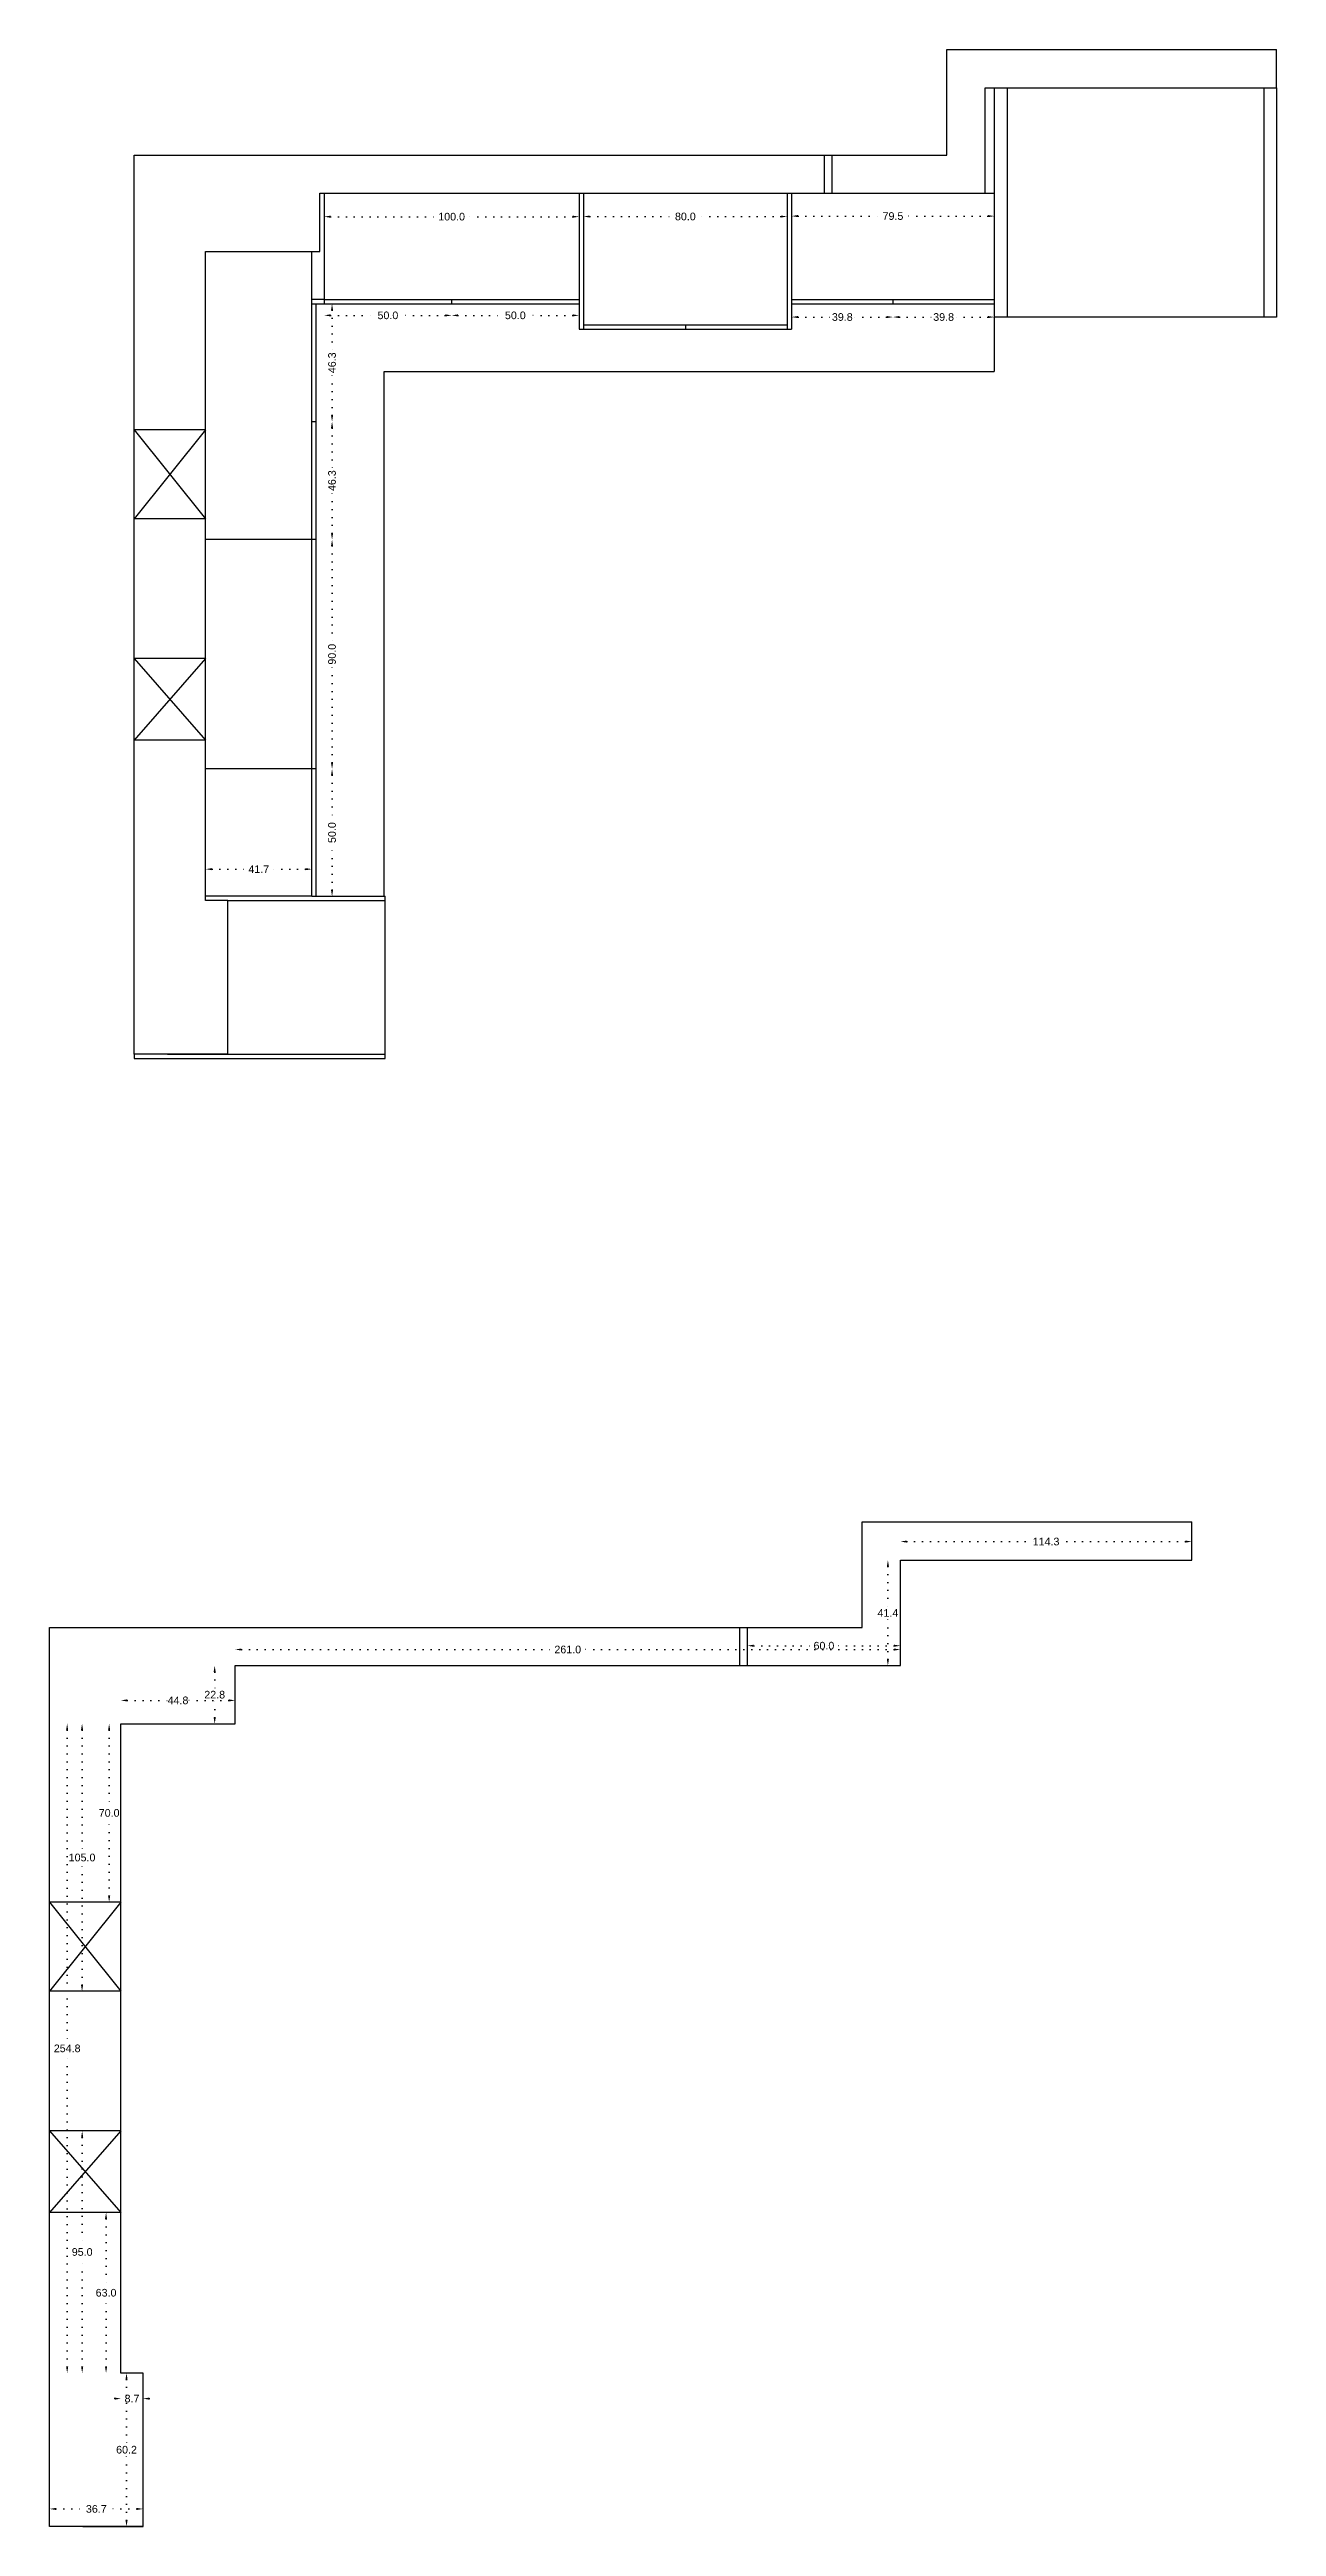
# Model space of a CAD drawing. Header units: centimetres. Extents: x 352 to 5210, y 215 to 1337.
# Drawn here: x 1256 to 1737, y 365 to 1337 of the extents above; entities that cross this region are included whole.
import ezdxf

# ---------------------------------------------------------------- set-up
doc = ezdxf.new("R2010")
doc.units = ezdxf.units.CM
doc.header["$MEASUREMENT"] = 0
doc.linetypes.add('ACAD_ISO07W100', pattern=[3, 0, -3])
doc.styles.get("Standard").update_dxf_attribs({"font": 'arial.ttf'})
doc.dimstyles.get("Standard").update_dxf_attribs({"dimtxt": 3, "dimasz": 2.5, "dimexe": 0.18, "dimexo": 0.0625, "dimgap": 0.09, "dimtad": 0, "dimtih": 1, "dimtoh": 1, "dimdec": 1, "dimzin": 0, "dimdsep": 46, "dimtxsty": 'Standard', "dimcen": 0.09, "dimse1": 1, "dimse2": 1, "dimadec": 0, "dimazin": 0, "dimtfac": 1, "dimtdec": 1, "dimtofl": 0, "dimtmove": 0, "dimatfit": 3, "dimfxl": 1, "dimtolj": 1, "dimtzin": 0, "dimarcsym": 0})

msp = doc.modelspace()

# ---------------------------------------------------------------- blocks, each defined once
blk = doc.blocks.new('*D27')
at = {"color": 0, "linetype": 'ACAD_ISO07W100', "lineweight": -2, "transparency": 16777216}
for p, q in [((1285.94, 422.33), (1285.94, 396.35)), ((1285.94, 367.13), (1285.94, 393.1))]:
    blk.add_line(p, q, dxfattribs=at)
at = {"color": 0, "transparency": 16777216}
for points in [[(1285.52, 422.33), (1286.35, 422.33), (1285.94, 424.83)], [(1285.52, 367.13), (1286.35, 367.13), (1285.94, 364.63)]]:
    blk.add_solid(points, dxfattribs=at)
at = {"layer": 'Defpoints', "color": 0, "transparency": 16777216}
for p in [(1285.94, 424.83), (1292.44, 424.83), (1292.44, 364.63)]:
    blk.add_point(p, dxfattribs=at)
at = {"color": 0, "transparency": 16777216, "insert": (1285.94, 394.73), "char_height": 3, "attachment_point": 5}
blk.add_mtext('\\A1;60.2', dxfattribs=at)
blk = doc.blocks.new('*D28')
at = {"color": 0, "linetype": 'ACAD_ISO07W100', "lineweight": -2, "transparency": 16777216}
for p, q in [((1258.24, 371.5), (1270.11, 371.5)), ((1289.94, 371.5), (1278.08, 371.5))]:
    blk.add_line(p, q, dxfattribs=at)
at = {"color": 0, "transparency": 16777216}
for points in [[(1258.24, 371.92), (1258.24, 371.08), (1255.74, 371.5)], [(1289.94, 371.92), (1289.94, 371.08), (1292.44, 371.5)]]:
    blk.add_solid(points, dxfattribs=at)
at = {"layer": 'Defpoints', "color": 0, "transparency": 16777216}
for p in [(1292.44, 371.5), (1255.74, 364.63), (1292.44, 364.63)]:
    blk.add_point(p, dxfattribs=at)
at = {"color": 0, "transparency": 16777216, "insert": (1274.09, 371.5), "char_height": 3, "attachment_point": 5}
blk.add_mtext('\\A1;36.7', dxfattribs=at)
blk = doc.blocks.new('*D29')
at = {"color": 0, "linetype": 'ACAD_ISO07W100', "lineweight": -2, "transparency": 16777216}
for p, q in [((1277.91, 485.33), (1277.91, 457.95)), ((1277.91, 427.33), (1277.91, 454.7))]:
    blk.add_line(p, q, dxfattribs=at)
at = {"color": 0, "transparency": 16777216}
for points in [[(1277.49, 485.33), (1278.32, 485.33), (1277.91, 487.83)], [(1277.49, 427.33), (1278.32, 427.33), (1277.91, 424.83)]]:
    blk.add_solid(points, dxfattribs=at)
at = {"layer": 'Defpoints', "color": 0, "transparency": 16777216}
for p in [(1283.74, 487.83), (1277.91, 424.83), (1283.74, 424.83)]:
    blk.add_point(p, dxfattribs=at)
at = {"color": 0, "transparency": 16777216, "insert": (1277.91, 456.33), "char_height": 3, "attachment_point": 5}
blk.add_mtext('\\A1;63.0', dxfattribs=at)
blk = doc.blocks.new('*D30')
at = {"color": 0, "linetype": 'ACAD_ISO07W100', "lineweight": -2, "transparency": 16777216}
for p, q in [((1268.54, 517.33), (1268.54, 473.95)), ((1268.54, 427.33), (1268.54, 470.7))]:
    blk.add_line(p, q, dxfattribs=at)
at = {"color": 0, "transparency": 16777216}
for points in [[(1268.12, 517.33), (1268.96, 517.33), (1268.54, 519.83)], [(1268.12, 427.33), (1268.96, 427.33), (1268.54, 424.83)]]:
    blk.add_solid(points, dxfattribs=at)
at = {"layer": 'Defpoints', "color": 0, "transparency": 16777216}
for p in [(1283.74, 519.83), (1268.54, 424.83), (1283.74, 424.83)]:
    blk.add_point(p, dxfattribs=at)
at = {"color": 0, "transparency": 16777216, "insert": (1268.54, 472.33), "char_height": 3, "attachment_point": 5}
blk.add_mtext('\\A1;95.0', dxfattribs=at)
blk = doc.blocks.new('*D31')
at = {"color": 0, "linetype": 'ACAD_ISO07W100', "lineweight": -2, "transparency": 16777216}
for p, q in [((1279.12, 677.13), (1279.12, 646.25)), ((1279.12, 612.13), (1279.12, 643))]:
    blk.add_line(p, q, dxfattribs=at)
at = {"color": 0, "transparency": 16777216}
for points in [[(1278.7, 677.13), (1279.54, 677.13), (1279.12, 679.63)], [(1278.7, 612.13), (1279.54, 612.13), (1279.12, 609.63)]]:
    blk.add_solid(points, dxfattribs=at)
at = {"layer": 'Defpoints', "color": 0, "transparency": 16777216}
for p in [(1279.12, 679.63), (1283.74, 679.63), (1283.74, 609.63)]:
    blk.add_point(p, dxfattribs=at)
at = {"color": 0, "transparency": 16777216, "insert": (1279.12, 644.63), "char_height": 3, "attachment_point": 5}
blk.add_mtext('\\A1;70.0', dxfattribs=at)
blk = doc.blocks.new('*D32')
at = {"color": 0, "linetype": 'ACAD_ISO07W100', "lineweight": -2, "transparency": 16777216}
for p, q in [((1268.49, 677.13), (1268.49, 628.75)), ((1268.49, 577.13), (1268.49, 625.5))]:
    blk.add_line(p, q, dxfattribs=at)
at = {"color": 0, "transparency": 16777216}
for points in [[(1268.07, 677.13), (1268.91, 677.13), (1268.49, 679.63)], [(1268.07, 577.13), (1268.91, 577.13), (1268.49, 574.63)]]:
    blk.add_solid(points, dxfattribs=at)
at = {"layer": 'Defpoints', "color": 0, "transparency": 16777216}
for p in [(1283.74, 679.63), (1268.49, 574.63), (1283.74, 574.63)]:
    blk.add_point(p, dxfattribs=at)
at = {"color": 0, "transparency": 16777216, "insert": (1268.49, 627.13), "char_height": 3, "attachment_point": 5}
blk.add_mtext('\\A1;105.0', dxfattribs=at)
blk = doc.blocks.new('*D33')
at = {"color": 0, "linetype": 'ACAD_ISO07W100', "lineweight": -2, "transparency": 16777216}
for p, q in [((1532.04, 710.26), (1555.55, 710.26)), ((1587.04, 710.26), (1563.53, 710.26))]:
    blk.add_line(p, q, dxfattribs=at)
at = {"color": 0, "transparency": 16777216}
for points in [[(1532.04, 710.67), (1532.04, 709.84), (1529.54, 710.26)], [(1587.04, 710.67), (1587.04, 709.84), (1589.54, 710.26)]]:
    blk.add_solid(points, dxfattribs=at)
at = {"layer": 'Defpoints', "color": 0, "transparency": 16777216}
for p in [(1529.54, 710.26), (1529.54, 702.43), (1589.54, 702.43)]:
    blk.add_point(p, dxfattribs=at)
at = {"color": 0, "transparency": 16777216, "insert": (1559.54, 710.26), "char_height": 3, "attachment_point": 5}
blk.add_mtext('\\A1;60.0', dxfattribs=at)
blk = doc.blocks.new('*D34')
at = {"color": 0, "linetype": 'ACAD_ISO07W100', "lineweight": -2, "transparency": 16777216}
for p, q in [((1262.65, 677.13), (1262.65, 553.85)), ((1262.65, 427.33), (1262.65, 550.6))]:
    blk.add_line(p, q, dxfattribs=at)
at = {"color": 0, "transparency": 16777216}
for points in [[(1262.23, 677.13), (1263.06, 677.13), (1262.65, 679.63)], [(1262.23, 427.33), (1263.06, 427.33), (1262.65, 424.83)]]:
    blk.add_solid(points, dxfattribs=at)
at = {"layer": 'Defpoints', "color": 0, "transparency": 16777216}
for p in [(1262.65, 679.63), (1283.74, 679.63), (1283.74, 424.83)]:
    blk.add_point(p, dxfattribs=at)
at = {"color": 0, "transparency": 16777216, "insert": (1262.65, 552.23), "char_height": 3, "attachment_point": 5}
blk.add_mtext('\\A1;254.8', dxfattribs=at)
blk = doc.blocks.new('*D35')
at = {"color": 0, "linetype": 'ACAD_ISO07W100', "lineweight": -2, "transparency": 16777216}
for p, q in [((1281.24, 414.8), (1278.74, 414.8)), ((1294.94, 414.8), (1297.44, 414.8))]:
    blk.add_line(p, q, dxfattribs=at)
at = {"color": 0, "transparency": 16777216}
for points in [[(1281.24, 415.22), (1281.24, 414.38), (1283.74, 414.8)], [(1294.94, 415.22), (1294.94, 414.38), (1292.44, 414.8)]]:
    blk.add_solid(points, dxfattribs=at)
at = {"layer": 'Defpoints', "color": 0, "transparency": 16777216}
for p in [(1283.74, 424.83), (1292.44, 424.83), (1292.44, 414.8)]:
    blk.add_point(p, dxfattribs=at)
at = {"color": 0, "transparency": 16777216, "insert": (1288.09, 414.8), "char_height": 3, "attachment_point": 5}
blk.add_mtext('\\A1;8.7', dxfattribs=at)
blk = doc.blocks.new('*D36')
at = {"color": 0, "linetype": 'ACAD_ISO07W100', "lineweight": -2, "transparency": 16777216}
for p, q in [((1286.24, 688.79), (1302.09, 688.79)), ((1326.04, 688.79), (1310.19, 688.79))]:
    blk.add_line(p, q, dxfattribs=at)
at = {"color": 0, "transparency": 16777216}
for points in [[(1286.24, 689.21), (1286.24, 688.37), (1283.74, 688.79)], [(1326.04, 689.21), (1326.04, 688.37), (1328.54, 688.79)]]:
    blk.add_solid(points, dxfattribs=at)
at = {"layer": 'Defpoints', "color": 0, "transparency": 16777216}
for p in [(1328.54, 688.79), (1283.74, 679.63), (1328.54, 679.63)]:
    blk.add_point(p, dxfattribs=at)
at = {"color": 0, "transparency": 16777216, "insert": (1306.14, 688.79), "char_height": 3, "attachment_point": 5}
blk.add_mtext('\\A1;44.8', dxfattribs=at)
blk = doc.blocks.new('*D37')
at = {"color": 0, "linetype": 'ACAD_ISO07W100', "lineweight": -2, "transparency": 16777216}
for p, q in [((1320.53, 699.93), (1320.53, 692.65)), ((1320.53, 682.13), (1320.53, 689.4))]:
    blk.add_line(p, q, dxfattribs=at)
at = {"color": 0, "transparency": 16777216}
for points in [[(1320.11, 699.93), (1320.94, 699.93), (1320.53, 702.43)], [(1320.11, 682.13), (1320.94, 682.13), (1320.53, 679.63)]]:
    blk.add_solid(points, dxfattribs=at)
at = {"layer": 'Defpoints', "color": 0, "transparency": 16777216}
for p in [(1320.53, 702.43), (1328.54, 702.43), (1328.54, 679.63)]:
    blk.add_point(p, dxfattribs=at)
at = {"color": 0, "transparency": 16777216, "insert": (1320.53, 691.03), "char_height": 3, "attachment_point": 5}
blk.add_mtext('\\A1;22.8', dxfattribs=at)
blk = doc.blocks.new('*D38')
at = {"color": 0, "linetype": 'ACAD_ISO07W100', "lineweight": -2, "transparency": 16777216}
for p, q in [((1331.04, 708.76), (1453.87, 708.76)), ((1587.04, 708.76), (1464.21, 708.76))]:
    blk.add_line(p, q, dxfattribs=at)
at = {"color": 0, "transparency": 16777216}
for points in [[(1331.04, 709.17), (1331.04, 708.34), (1328.54, 708.76)], [(1587.04, 709.17), (1587.04, 708.34), (1589.54, 708.76)]]:
    blk.add_solid(points, dxfattribs=at)
at = {"layer": 'Defpoints', "color": 0, "transparency": 16777216}
for p in [(1328.54, 702.43), (1589.54, 708.76), (1589.54, 702.43)]:
    blk.add_point(p, dxfattribs=at)
at = {"color": 0, "transparency": 16777216, "insert": (1459.04, 708.76), "char_height": 3, "attachment_point": 5}
blk.add_mtext('\\A1;261.0', dxfattribs=at)
blk = doc.blocks.new('*D39')
at = {"color": 0, "linetype": 'ACAD_ISO07W100', "lineweight": -2, "transparency": 16777216}
for p, q in [((1592.04, 751.12), (1641.68, 751.12)), ((1701.34, 751.12), (1651.7, 751.12))]:
    blk.add_line(p, q, dxfattribs=at)
at = {"color": 0, "transparency": 16777216}
for points in [[(1592.04, 751.54), (1592.04, 750.71), (1589.54, 751.12)], [(1701.34, 751.54), (1701.34, 750.71), (1703.84, 751.12)]]:
    blk.add_solid(points, dxfattribs=at)
at = {"layer": 'Defpoints', "color": 0, "transparency": 16777216}
for p in [(1703.84, 751.12), (1589.54, 743.83), (1703.84, 743.83)]:
    blk.add_point(p, dxfattribs=at)
at = {"color": 0, "transparency": 16777216, "insert": (1646.69, 751.12), "char_height": 3, "attachment_point": 5}
blk.add_mtext('\\A1;114.3', dxfattribs=at)
blk = doc.blocks.new('*D40')
at = {"color": 0, "linetype": 'ACAD_ISO07W100', "lineweight": -2, "transparency": 16777216}
for p, q in [((1584.64, 741.33), (1584.64, 724.72)), ((1584.64, 704.93), (1584.64, 721.53))]:
    blk.add_line(p, q, dxfattribs=at)
at = {"color": 0, "transparency": 16777216}
for points in [[(1584.23, 741.33), (1585.06, 741.33), (1584.64, 743.83)], [(1584.23, 704.93), (1585.06, 704.93), (1584.64, 702.43)]]:
    blk.add_solid(points, dxfattribs=at)
at = {"layer": 'Defpoints', "color": 0, "transparency": 16777216}
for p in [(1584.64, 743.83), (1589.54, 743.83), (1589.54, 702.43)]:
    blk.add_point(p, dxfattribs=at)
at = {"color": 0, "transparency": 16777216, "insert": (1584.64, 723.13), "char_height": 3, "attachment_point": 5}
blk.add_mtext('\\A1;41.4', dxfattribs=at)
blk = doc.blocks.new('*D41')
at = {"color": 0, "linetype": 'ACAD_ISO07W100', "lineweight": -2, "transparency": 16777216}
for p, q in [((1366.57, 1051.85), (1366.57, 1033.33)), ((1366.57, 1006.85), (1366.57, 1025.37))]:
    blk.add_line(p, q, dxfattribs=at)
at = {"color": 0, "transparency": 16777216}
for points in [[(1366.16, 1051.85), (1366.99, 1051.85), (1366.57, 1054.35)], [(1366.16, 1006.85), (1366.99, 1006.85), (1366.57, 1004.35)]]:
    blk.add_solid(points, dxfattribs=at)
at = {"layer": 'Defpoints', "color": 0, "transparency": 16777216}
for p in [(1360.38, 1054.35), (1366.57, 1054.35), (1358.68, 1004.35)]:
    blk.add_point(p, dxfattribs=at)
at = {"color": 0, "transparency": 16777216, "insert": (1366.57, 1029.35), "char_height": 3, "attachment_point": 5, "rotation": 90}
blk.add_mtext('\\A1;50.0', dxfattribs=at)
blk = doc.blocks.new('*D42')
at = {"color": 0, "linetype": 'ACAD_ISO07W100', "lineweight": -2, "transparency": 16777216}
for p, q in [((1366.57, 1141.85), (1366.57, 1103.33)), ((1366.57, 1056.85), (1366.57, 1095.37))]:
    blk.add_line(p, q, dxfattribs=at)
at = {"color": 0, "transparency": 16777216}
for points in [[(1366.16, 1141.85), (1366.99, 1141.85), (1366.57, 1144.35)], [(1366.16, 1056.85), (1366.99, 1056.85), (1366.57, 1054.35)]]:
    blk.add_solid(points, dxfattribs=at)
at = {"layer": 'Defpoints', "color": 0, "transparency": 16777216}
for p in [(1360.38, 1144.35), (1366.57, 1144.35), (1360.38, 1054.35)]:
    blk.add_point(p, dxfattribs=at)
at = {"color": 0, "transparency": 16777216, "insert": (1366.57, 1099.35), "char_height": 3, "attachment_point": 5, "rotation": 90}
blk.add_mtext('\\A1;90.0', dxfattribs=at)
blk = doc.blocks.new('*D43')
at = {"color": 0, "linetype": 'ACAD_ISO07W100', "lineweight": -2, "transparency": 16777216}
for p, q in [((1366.57, 1188.1), (1366.57, 1171.52)), ((1366.57, 1146.85), (1366.57, 1163.43))]:
    blk.add_line(p, q, dxfattribs=at)
at = {"color": 0, "transparency": 16777216}
for points in [[(1366.16, 1188.1), (1366.99, 1188.1), (1366.57, 1190.6)], [(1366.16, 1146.85), (1366.99, 1146.85), (1366.57, 1144.35)]]:
    blk.add_solid(points, dxfattribs=at)
at = {"layer": 'Defpoints', "color": 0, "transparency": 16777216}
for p in [(1360.38, 1190.6), (1366.57, 1190.6), (1360.38, 1144.35)]:
    blk.add_point(p, dxfattribs=at)
at = {"color": 0, "transparency": 16777216, "insert": (1366.57, 1167.47), "char_height": 3, "attachment_point": 5, "rotation": 90}
blk.add_mtext('\\A1;46.3', dxfattribs=at)
blk = doc.blocks.new('*D44')
at = {"color": 0, "linetype": 'ACAD_ISO07W100', "lineweight": -2, "transparency": 16777216}
for p, q in [((1366.57, 1234.35), (1366.57, 1217.77)), ((1366.57, 1193.1), (1366.57, 1209.68))]:
    blk.add_line(p, q, dxfattribs=at)
at = {"color": 0, "transparency": 16777216}
for points in [[(1366.16, 1234.35), (1366.99, 1234.35), (1366.57, 1236.85)], [(1366.16, 1193.1), (1366.99, 1193.1), (1366.57, 1190.6)]]:
    blk.add_solid(points, dxfattribs=at)
at = {"layer": 'Defpoints', "color": 0, "transparency": 16777216}
for p in [(1358.68, 1236.85), (1366.57, 1236.85), (1360.38, 1190.6)]:
    blk.add_point(p, dxfattribs=at)
at = {"color": 0, "transparency": 16777216, "insert": (1366.57, 1213.72), "char_height": 3, "attachment_point": 5, "rotation": 90}
blk.add_mtext('\\A1;46.3', dxfattribs=at)
blk = doc.blocks.new('*D92')
at = {"color": 0, "linetype": 'ACAD_ISO07W100', "lineweight": -2, "transparency": 16777216}
for p, q in [((1549.38, 1271.29), (1582.64, 1271.29)), ((1623.88, 1271.29), (1590.61, 1271.29))]:
    blk.add_line(p, q, dxfattribs=at)
at = {"color": 0, "transparency": 16777216}
for points in [[(1549.38, 1271.71), (1549.38, 1270.87), (1546.88, 1271.29)], [(1623.88, 1271.71), (1623.88, 1270.87), (1626.38, 1271.29)]]:
    blk.add_solid(points, dxfattribs=at)
at = {"layer": 'Defpoints', "color": 0, "transparency": 16777216}
for p in [(1626.38, 1271.29), (1546.88, 1226.85), (1626.38, 1210.25)]:
    blk.add_point(p, dxfattribs=at)
at = {"color": 0, "transparency": 16777216, "insert": (1586.63, 1271.29), "char_height": 3, "attachment_point": 5}
blk.add_mtext('\\A1;79.5', dxfattribs=at)
blk = doc.blocks.new('*D93')
at = {"color": 0, "linetype": 'ACAD_ISO07W100', "lineweight": -2, "transparency": 16777216}
for p, q in [((1549.38, 1231.67), (1562.76, 1231.67)), ((1584.13, 1231.67), (1570.74, 1231.67))]:
    blk.add_line(p, q, dxfattribs=at)
at = {"color": 0, "transparency": 16777216}
for points in [[(1549.38, 1232.09), (1549.38, 1231.25), (1546.88, 1231.67)], [(1584.13, 1232.09), (1584.13, 1231.25), (1586.63, 1231.67)]]:
    blk.add_solid(points, dxfattribs=at)
at = {"layer": 'Defpoints', "color": 0, "transparency": 16777216}
for p in [(1586.63, 1238.55), (1546.88, 1226.85), (1586.63, 1231.67)]:
    blk.add_point(p, dxfattribs=at)
at = {"color": 0, "transparency": 16777216, "insert": (1566.75, 1231.67), "char_height": 3, "attachment_point": 5}
blk.add_mtext('\\A1;39.8', dxfattribs=at)
blk = doc.blocks.new('*D94')
at = {"color": 0, "linetype": 'ACAD_ISO07W100', "lineweight": -2, "transparency": 16777216}
for p, q in [((1589.13, 1231.67), (1602.51, 1231.67)), ((1623.88, 1231.67), (1610.49, 1231.67))]:
    blk.add_line(p, q, dxfattribs=at)
at = {"color": 0, "transparency": 16777216}
for points in [[(1589.13, 1232.09), (1589.13, 1231.25), (1586.63, 1231.67)], [(1623.88, 1232.09), (1623.88, 1231.25), (1626.38, 1231.67)]]:
    blk.add_solid(points, dxfattribs=at)
at = {"layer": 'Defpoints', "color": 0, "transparency": 16777216}
for p in [(1586.63, 1238.55), (1626.38, 1231.67), (1626.38, 1210.25)]:
    blk.add_point(p, dxfattribs=at)
at = {"color": 0, "transparency": 16777216, "insert": (1606.5, 1231.67), "char_height": 3, "attachment_point": 5}
blk.add_mtext('\\A1;39.8', dxfattribs=at)
blk = doc.blocks.new('*D95')
at = {"color": 0, "linetype": 'ACAD_ISO07W100', "lineweight": -2, "transparency": 16777216}
for p, q in [((1365.98, 1271.05), (1408.47, 1271.05)), ((1460.98, 1271.05), (1418.48, 1271.05))]:
    blk.add_line(p, q, dxfattribs=at)
at = {"color": 0, "transparency": 16777216}
for points in [[(1365.98, 1271.47), (1365.98, 1270.63), (1363.48, 1271.05)], [(1460.98, 1271.47), (1460.98, 1270.63), (1463.48, 1271.05)]]:
    blk.add_solid(points, dxfattribs=at)
at = {"layer": 'Defpoints', "color": 0, "transparency": 16777216}
for p in [(1463.48, 1271.05), (1363.48, 1238.55), (1463.48, 1238.55)]:
    blk.add_point(p, dxfattribs=at)
at = {"color": 0, "transparency": 16777216, "insert": (1413.48, 1271.05), "char_height": 3, "attachment_point": 5}
blk.add_mtext('\\A1;100.0', dxfattribs=at)
blk = doc.blocks.new('*D96')
at = {"color": 0, "linetype": 'ACAD_ISO07W100', "lineweight": -2, "transparency": 16777216}
for p, q in [((1365.98, 1232.32), (1384.5, 1232.32)), ((1410.98, 1232.32), (1392.46, 1232.32))]:
    blk.add_line(p, q, dxfattribs=at)
at = {"color": 0, "transparency": 16777216}
for points in [[(1365.98, 1232.74), (1365.98, 1231.91), (1363.48, 1232.32)], [(1410.98, 1232.74), (1410.98, 1231.91), (1413.48, 1232.32)]]:
    blk.add_solid(points, dxfattribs=at)
at = {"layer": 'Defpoints', "color": 0, "transparency": 16777216}
for p in [(1363.48, 1236.85), (1413.48, 1238.55), (1413.48, 1232.32)]:
    blk.add_point(p, dxfattribs=at)
at = {"color": 0, "transparency": 16777216, "insert": (1388.48, 1232.32), "char_height": 3, "attachment_point": 5}
blk.add_mtext('\\A1;50.0', dxfattribs=at)
blk = doc.blocks.new('*D97')
at = {"color": 0, "linetype": 'ACAD_ISO07W100', "lineweight": -2, "transparency": 16777216}
for p, q in [((1415.98, 1232.32), (1434.5, 1232.32)), ((1460.98, 1232.32), (1442.46, 1232.32))]:
    blk.add_line(p, q, dxfattribs=at)
at = {"color": 0, "transparency": 16777216}
for points in [[(1415.98, 1232.74), (1415.98, 1231.91), (1413.48, 1232.32)], [(1460.98, 1232.74), (1460.98, 1231.91), (1463.48, 1232.32)]]:
    blk.add_solid(points, dxfattribs=at)
at = {"layer": 'Defpoints', "color": 0, "transparency": 16777216}
for p in [(1413.48, 1238.55), (1463.48, 1232.32), (1463.48, 1226.85)]:
    blk.add_point(p, dxfattribs=at)
at = {"color": 0, "transparency": 16777216, "insert": (1438.48, 1232.32), "char_height": 3, "attachment_point": 5}
blk.add_mtext('\\A1;50.0', dxfattribs=at)
blk = doc.blocks.new('*D98')
at = {"color": 0, "linetype": 'ACAD_ISO07W100', "lineweight": -2, "transparency": 16777216}
for p, q in [((1467.68, 1271.12), (1501.19, 1271.12)), ((1542.68, 1271.12), (1509.16, 1271.12))]:
    blk.add_line(p, q, dxfattribs=at)
at = {"color": 0, "transparency": 16777216}
for points in [[(1467.68, 1271.53), (1467.68, 1270.7), (1465.18, 1271.12)], [(1542.68, 1271.53), (1542.68, 1270.7), (1545.18, 1271.12)]]:
    blk.add_solid(points, dxfattribs=at)
at = {"layer": 'Defpoints', "color": 0, "transparency": 16777216}
for p in [(1545.18, 1271.12), (1465.18, 1228.55), (1545.18, 1228.55)]:
    blk.add_point(p, dxfattribs=at)
at = {"color": 0, "transparency": 16777216, "insert": (1505.18, 1271.12), "char_height": 3, "attachment_point": 5}
blk.add_mtext('\\A1;80.0', dxfattribs=at)
blk = doc.blocks.new('*D127')
at = {"color": 0, "linetype": 'ACAD_ISO07W100', "lineweight": -2, "transparency": 16777216}
for p, q in [((1319.48, 1015), (1333.78, 1015)), ((1356.18, 1015), (1341.87, 1015))]:
    blk.add_line(p, q, dxfattribs=at)
at = {"color": 0, "transparency": 16777216}
for points in [[(1319.48, 1015.42), (1319.48, 1014.58), (1316.98, 1015)], [(1356.18, 1015.42), (1356.18, 1014.58), (1358.68, 1015)]]:
    blk.add_solid(points, dxfattribs=at)
at = {"layer": 'Defpoints', "color": 0, "transparency": 16777216}
for p in [(1316.98, 1015), (1316.98, 1004.35), (1358.68, 1004.35)]:
    blk.add_point(p, dxfattribs=at)
at = {"color": 0, "transparency": 16777216, "insert": (1337.83, 1015), "char_height": 3, "attachment_point": 5}
blk.add_mtext('\\A1;41.7', dxfattribs=at)

# ---------------------------------------------------------------- dimensions: what is measured, and where the dimension line sits
for base, p1, p2, picture, middle in [((1463.48, 1271.05), (1363.48, 1238.55), (1463.48, 1238.55), '*D95', (1413.48, 1271.05)), ((1626.38, 1271.29), (1546.88, 1226.85), (1626.38, 1210.25), '*D92', (1586.63, 1271.29)), ((1589.54, 708.76), (1328.54, 702.43), (1589.54, 702.43), '*D38', (1459.04, 708.76))]:
    dim = msp.add_linear_dim(base=base, p1=p1, p2=p2, dimstyle='Standard')
    dim.commit()
    dim.dimension.update_dxf_attribs({"geometry": picture, "text_midpoint": middle, "dimtype": 160})
for base, p1, p2, picture, middle in [((1545.18, 1271.12), (1465.18, 1228.55), (1545.18, 1228.55), '*D98', (1505.18, 1271.12)), ((1413.48, 1232.32), (1363.48, 1236.85), (1413.48, 1238.55), '*D96', (1388.48, 1232.32)), ((1463.48, 1232.32), (1413.48, 1238.55), (1463.48, 1226.85), '*D97', (1438.48, 1232.32)), ((1586.62661821, 1231.6712521), (1546.87661821, 1226.84961275), (1586.62661821, 1238.54961275), '*D93', (1566.75161821, 1231.6712521)), ((1626.37661821, 1231.6712521), (1586.62661821, 1238.54961275), (1626.37661821, 1210.24961275), '*D94', (1606.50161821, 1231.6712521)), ((1316.98, 1015), (1358.68, 1004.35), (1316.98, 1004.35), '*D127', (1337.83, 1015)), ((1703.84, 751.12), (1589.54, 743.83), (1703.84, 743.83), '*D39', (1646.69, 751.12)), ((1529.54, 710.26), (1589.54, 702.43), (1529.54, 702.43), '*D33', (1559.54, 710.26)), ((1328.54, 688.79), (1283.74, 679.63), (1328.54, 679.63), '*D36', (1306.14, 688.79)), ((1292.44, 414.8), (1283.74, 424.83), (1292.44, 424.83), '*D35', (1288.09, 414.8)), ((1292.44, 371.5), (1255.74, 364.63), (1292.44, 364.63), '*D28', (1274.09, 371.5))]:
    dim = msp.add_linear_dim(base=base, p1=p1, p2=p2, dimstyle='Standard')
    dim.commit()
    dim.dimension.update_dxf_attribs({"geometry": picture, "text_midpoint": middle})
for base, p1, p2, angle, picture, middle in [((1366.57193122, 1236.84961275), (1360.37661821, 1190.59961275), (1358.67661821, 1236.84961275), 90, '*D44', (1366.57193122, 1213.72461275)), ((1366.57193122, 1190.59961275), (1360.37661821, 1144.34961275), (1360.37661821, 1190.59961275), 90, '*D43', (1366.57193122, 1167.47461275)), ((1366.57, 1144.35), (1360.38, 1054.35), (1360.38, 1144.35), 90, '*D42', (1366.57, 1099.35)), ((1366.57, 1054.35), (1358.68, 1004.35), (1360.38, 1054.35), 90, '*D41', (1366.57, 1029.35)), ((1584.64, 743.83), (1589.54, 702.43), (1589.54, 743.83), 270, '*D40', (1584.64, 723.13)), ((1320.53, 702.43), (1328.54, 679.63), (1328.54, 702.43), 270, '*D37', (1320.53, 691.03)), ((1262.65, 679.63), (1283.74, 424.83), (1283.74, 679.63), 270, '*D34', (1262.65, 552.23)), ((1268.49, 574.63), (1283.74, 679.63), (1283.74, 574.63), 90, '*D32', (1268.49, 627.13)), ((1279.12, 679.63), (1283.74, 609.63), (1283.74, 679.63), 90, '*D31', (1279.12, 644.63)), ((1268.54, 424.83), (1283.74, 519.83), (1283.74, 424.83), 90, '*D30', (1268.54, 472.33)), ((1277.91, 424.83), (1283.74, 487.83), (1283.74, 424.83), 90, '*D29', (1277.91, 456.33)), ((1285.94, 424.83), (1292.44, 364.63), (1292.44, 424.83), 270, '*D27', (1285.94, 394.73))]:
    dim = msp.add_linear_dim(base=base, p1=p1, p2=p2, angle=angle, dimstyle='Standard')
    dim.commit()
    dim.dimension.update_dxf_attribs({"geometry": picture, "text_midpoint": middle})

# ---------------------------------------------------------------- linework, layer by layer
for p, q in [((1607.78, 1295.25), (1607.78, 1336.65)), ((1607.78, 1336.65), (1737.08, 1336.65)), ((1737.08, 1321.65), (1737.08, 1336.65)), ((1622.78, 1280.25), (1622.78, 1321.65)), ((1622.78, 1321.65), (1737.08, 1321.65)), ((1626.38, 1321.65), (1626.38, 1210.25)), ((1631.38, 1321.65), (1631.38, 1231.65)), ((1732.08, 1321.65), (1732.08, 1231.65)), ((1737.08, 1321.65), (1737.08, 1231.65)), ((1288.98, 1295.25), (1607.78, 1295.25)), ((1288.98, 942.45), (1288.98, 1295.25)), ((1559.78, 1280.25), (1559.78, 1295.25)), ((1562.78, 1280.25), (1562.78, 1295.25)), ((1361.78, 1257.45), (1361.78, 1280.25)), ((1361.78, 1280.25), (1626.38, 1280.25)), ((1363.48, 1280.25), (1363.48, 1236.85)), ((1463.48, 1280.25), (1463.48, 1226.85)), ((1465.18, 1280.25), (1465.18, 1226.85)), ((1545.18, 1280.25), (1545.18, 1226.85)), ((1546.88, 1280.25), (1546.88, 1226.85)), ((1316.98, 1002.65), (1316.98, 1257.45)), ((1316.98, 1257.45), (1361.78, 1257.45)), ((1358.68, 1004.35), (1358.68, 1257.45)), ((1363.48, 1238.55), (1358.68, 1238.55)), ((1358.68, 1236.85), (1463.48, 1236.85)), ((1360.38, 1144.35), (1360.38, 1236.85)), ((1363.48, 1238.55), (1463.48, 1238.55)), ((1413.48, 1238.55), (1413.48, 1236.85)), ((1546.88, 1238.55), (1626.38, 1238.55)), ((1546.88, 1236.85), (1626.38, 1236.85)), ((1586.63, 1238.55), (1586.63, 1236.85)), ((1463.48, 1226.85), (1546.88, 1226.85)), ((1465.18, 1228.55), (1545.18, 1228.55)), ((1505.18, 1228.55), (1505.18, 1226.85)), ((1737.08, 1231.65), (1626.38, 1231.65)), ((1386.98, 1210.25), (1626.38, 1210.25)), ((1386.98, 1004.35), (1386.98, 1210.25)), ((1316.98, 1187.45), (1288.98, 1187.45)), ((1316.98, 1187.45), (1288.98, 1152.45)), ((1288.98, 1187.45), (1316.98, 1152.45)), ((1360.38, 1190.6), (1358.68, 1190.6)), ((1316.98, 1152.45), (1288.98, 1152.45)), ((1360.38, 1144.35), (1316.98, 1144.35)), ((1360.38, 1004.35), (1360.38, 1144.35)), ((1316.98, 1097.65), (1288.98, 1097.65)), ((1316.98, 1097.65), (1288.98, 1065.65)), ((1288.98, 1097.65), (1316.98, 1065.65)), ((1316.98, 1065.65), (1288.98, 1065.65)), ((1360.38, 1054.35), (1316.98, 1054.35)), ((1358.68, 1004.35), (1316.98, 1004.35)), ((1325.68, 1002.65), (1316.98, 1002.65)), ((1325.68, 942.45), (1325.68, 1002.65)), ((1325.68, 1002.65), (1387.38, 1002.65)), ((1358.68, 1004.35), (1387.38, 1004.35)), ((1387.38, 940.75), (1387.38, 1004.35)), ((1325.68, 942.45), (1288.98, 942.45)), ((1288.98, 942.45), (1288.98, 940.75)), ((1288.98, 940.75), (1387.38, 940.75)), ((1301.98, 942.45), (1325.68, 942.45)), ((1325.68, 942.45), (1387.38, 942.45)), ((1574.54, 717.43), (1574.54, 758.83)), ((1574.54, 758.83), (1703.84, 758.83)), ((1703.84, 743.83), (1703.84, 758.83)), ((1589.54, 702.43), (1589.54, 743.83)), ((1589.54, 743.83), (1703.84, 743.83)), ((1255.74, 717.43), (1574.54, 717.43)), ((1255.74, 364.63), (1255.74, 717.43)), ((1526.54, 702.43), (1526.54, 717.43)), ((1529.54, 702.43), (1529.54, 717.43)), ((1328.54, 679.63), (1328.54, 702.43)), ((1328.54, 702.43), (1589.54, 702.43)), ((1283.74, 424.83), (1283.74, 679.63)), ((1283.74, 679.63), (1328.54, 679.63)), ((1283.74, 609.63), (1255.74, 609.63)), ((1283.74, 609.63), (1255.74, 574.63)), ((1255.74, 609.63), (1283.74, 574.63)), ((1283.74, 574.63), (1255.74, 574.63)), ((1283.74, 519.83), (1255.74, 519.83)), ((1283.74, 519.83), (1255.74, 487.83)), ((1255.74, 519.83), (1283.74, 487.83)), ((1283.74, 487.83), (1255.74, 487.83)), ((1292.44, 424.83), (1283.74, 424.83)), ((1292.44, 364.63), (1292.44, 424.83)), ((1292.44, 364.63), (1255.74, 364.63)), ((1268.74, 364.63), (1292.44, 364.63))]:
    msp.add_line(p, q)

msp.set_redraw_order([(e.dxf.handle, doc.entitydb.next_handle()) for e in msp.query("TEXT MTEXT ATTDEF DIMENSION ARC_DIMENSION")])  # texts and dimensions are drawn at this point

doc.saveas('drawing.dxf')
